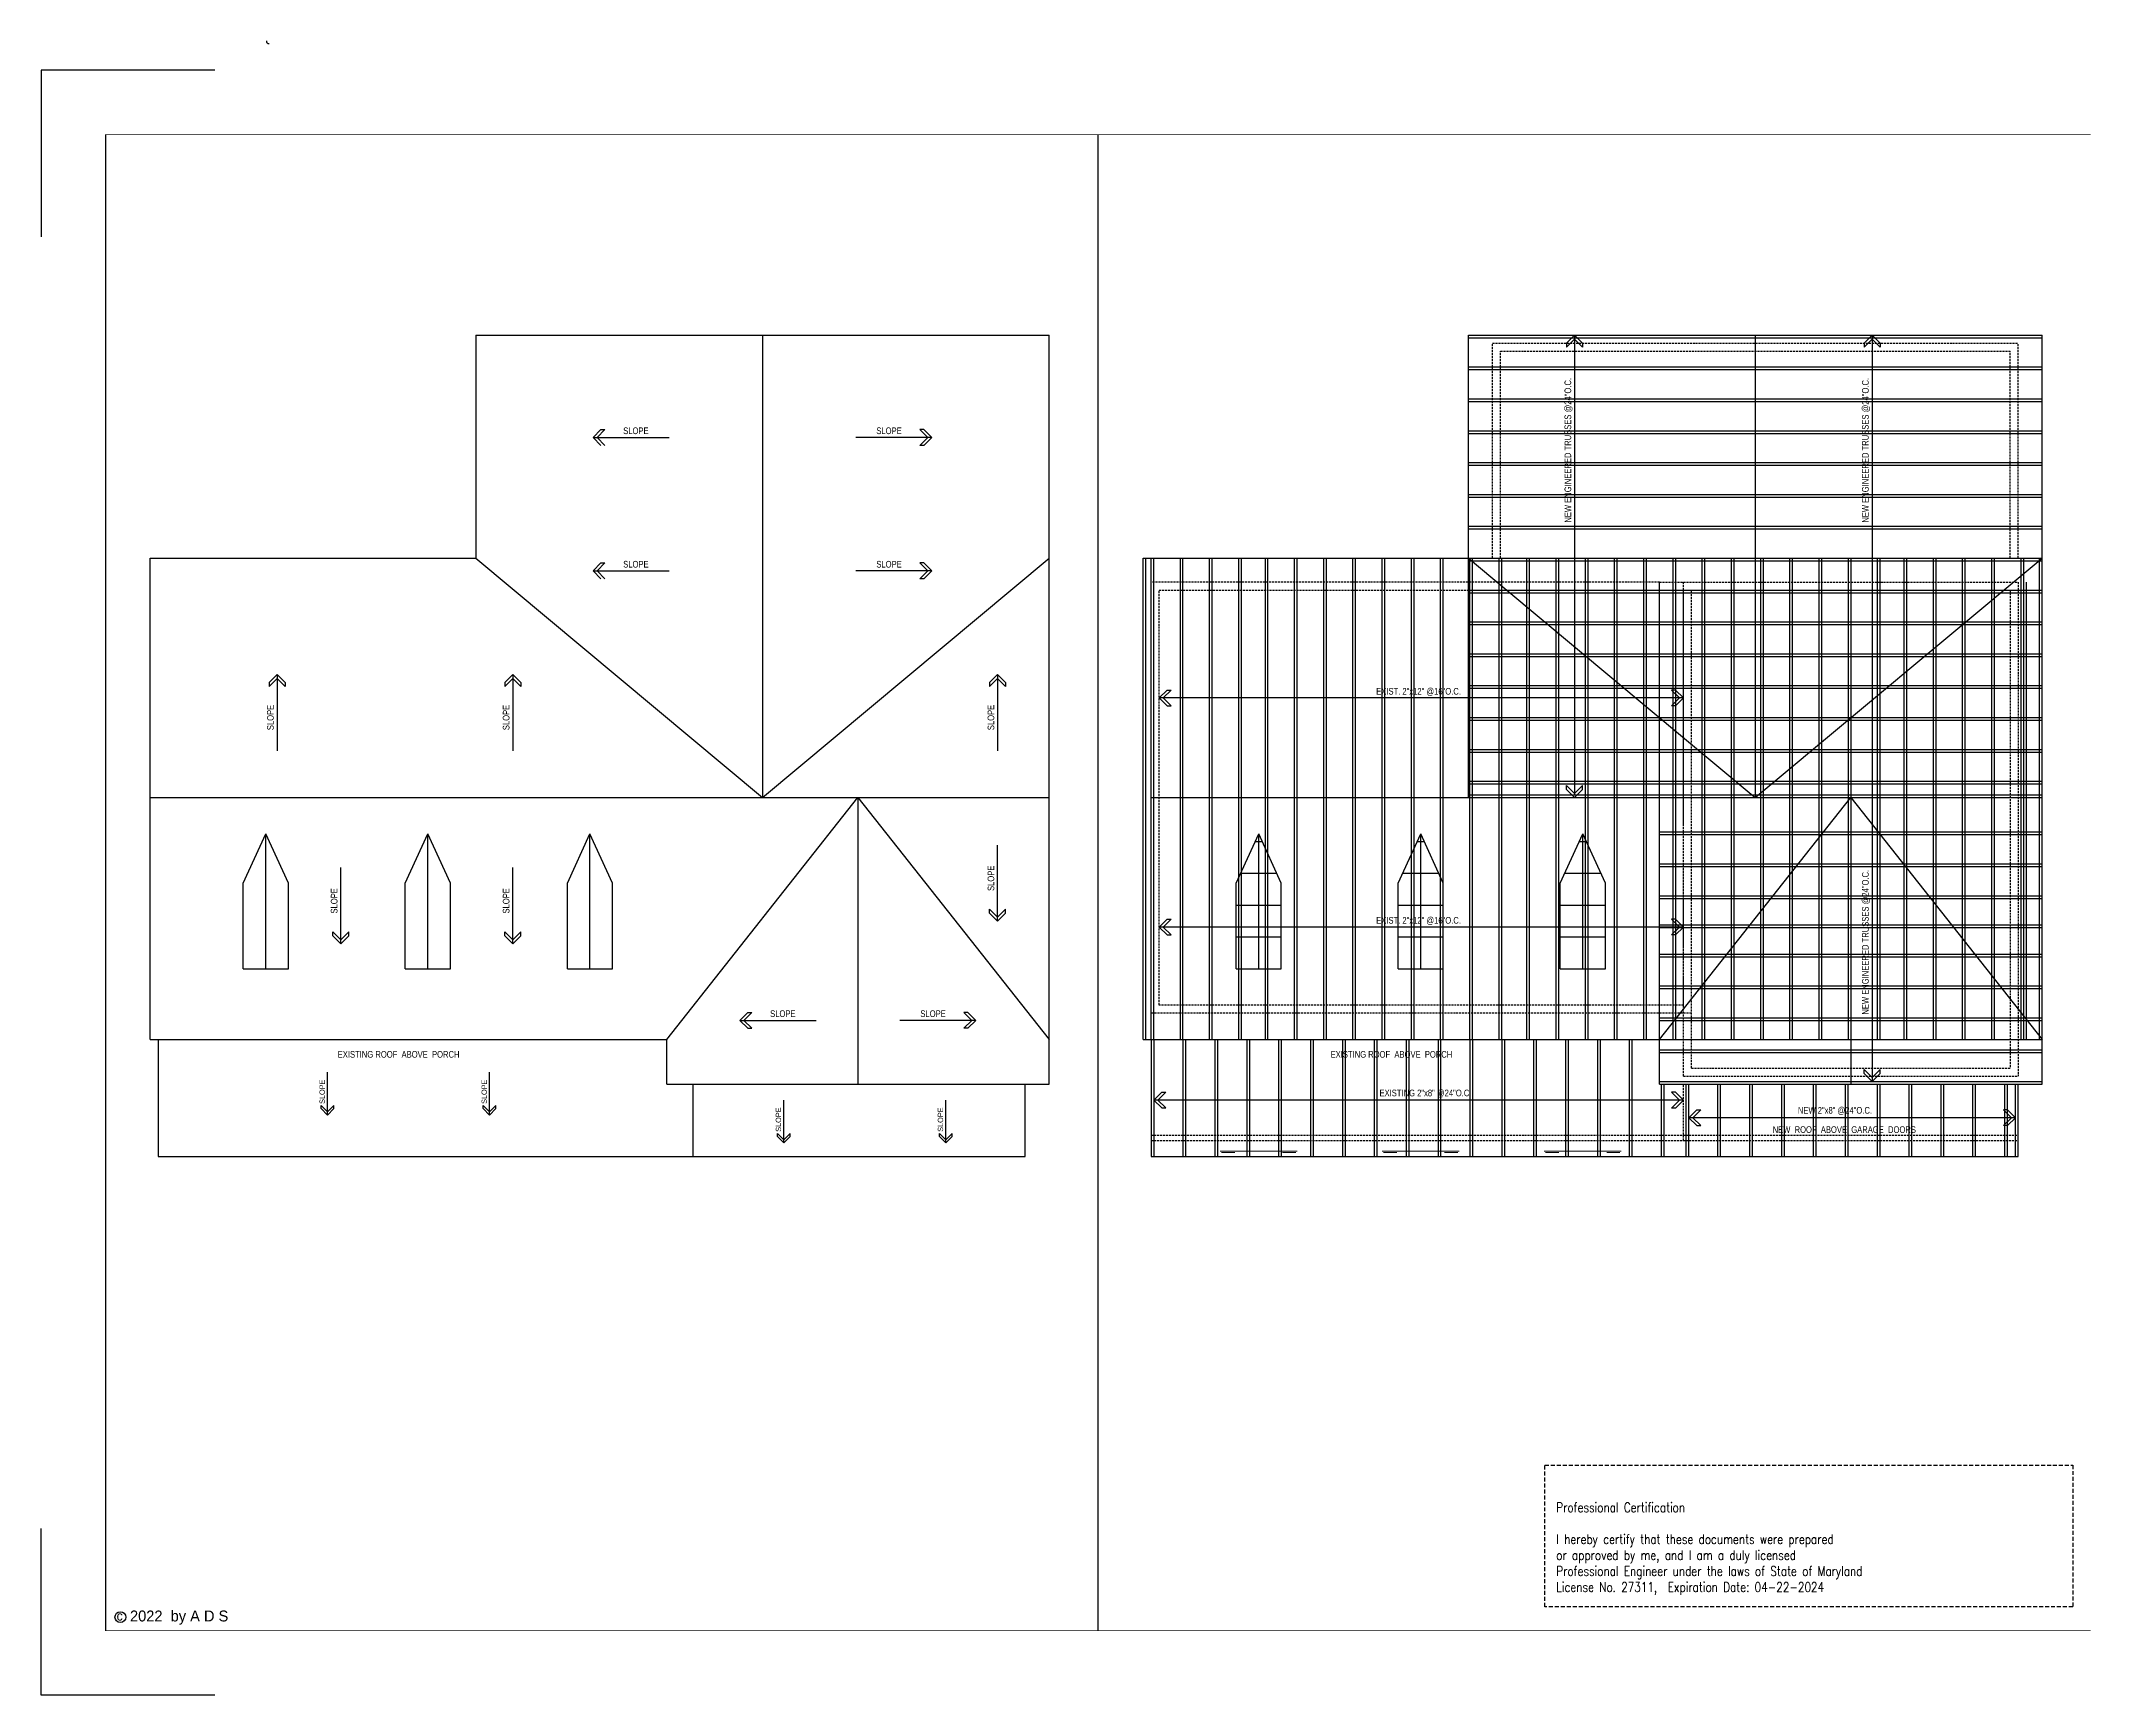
# Model space of a CAD drawing. Header units: inches. Extents: x -1842 to 12195, y -2228 to 2193.
# Drawn here: x 5657 to 7200, y -1028 to 218 of the extents above; entities that cross this region are included whole.
import ezdxf

# ---------------------------------------------------------------- set-up
doc = ezdxf.new("R2010")
doc.units = ezdxf.units.IN
doc.header["$LTSCALE"] = 6
doc.header["$MEASUREMENT"] = 0
doc.linetypes.add('DASHED', pattern=[0.75, 0.5, -0.25])
doc.linetypes.add('HIDDEN', pattern=[0.375, 0.25, -0.125])
doc.layers.add('A-GLAZ', color=151, linetype='Continuous', lineweight=13)
for name, color, linetype in [('ARWALL', 7, 'HIDDEN'), ('Title Block', 7, 'Continuous'), ('TXT', 4, 'Continuous')]:
    doc.layers.add(name, color=color, linetype=linetype)
doc.styles.add('HS-DESIGN-PLAN', font='GOTHIC.TTF', dxfattribs={"height": 0.09375})
doc.styles.add('HS-DESIGN-TTLB', font='GOTHIC.TTF')
doc.styles.get("Standard").update_dxf_attribs({"font": 'ARIALN.TTF'})
doc.styles.add('TAGS', font='romans', dxfattribs={"width": 0.8})

msp = doc.modelspace()

# ---------------------------------------------------------------- texts
at = {"char_height": 5, "width": 110.476910075, "attachment_point": 1}
for s, insert in [('\\A1;EXISTING ROOF  ABOVE  PORCH', (5880.2925158, -543.0105158)), ('\\A1;EXISTING ROOF  ABOVE  PORCH', (6627.8221331, -543.0105158)), ('\\A1;NEW  ROOF  ABOVE  GARAGE  DOORS', (6960.6547218, -599.6868083))]:
    msp.add_mtext(s, dxfattribs=dict(at, insert=insert))
at = {"layer": 'Title Block', "attachment_point": 1}
for s, width, gutter_width, insert, char_height, style in [('Professional Certification\\P\\PI hereby certify that these documents were prepared\\Por approved by me, and I am a duly licensed\\PProfessional Engineer under the laws of State of Maryland\\PLicense No. 27311,  Expiration Date: 04-22-2024', 727.308226295, 30, (6797.740747, -883.0747268, -143.9991213), 7.2, 'TAGS'), ('c', 0.213936353, 0.46875, (5713.7703487, -964.8780407), 7.05375, 'HS-DESIGN-PLAN')]:
    msp.add_mtext_dynamic_manual_height_columns(s, width=width, gutter_width=gutter_width, heights=[0], dxfattribs=dict(at, insert=insert, char_height=char_height, style=style))
at = {"layer": 'Title Block', "insert": (5723.8829923, -964.3762516), "char_height": 8.229375, "width": 286.020616253, "attachment_point": 1, "style": 'HS-DESIGN-TTLB'}
msp.add_mtext('2022  by A D S', dxfattribs=at)
at = {"layer": 'TXT', "rotation": 90}
for s, insert, char_height, width, attachment_point in [('\\A1;NEW ENGINEERED TRUSSES @24"O.C.', (6803.9658795, -145.0991582), 5, 110.476910075, 1), ('\\A1;NEW ENGINEERED TRUSSES @24"O.C.', (7027.9658795, -145.0991582), 5, 110.476910075, 1), ('\\A1;SLOPE', (5827.0763953, -301.3619894), 5, 110.476910075, 1), ('\\A1;SLOPE', (6004.5763953, -301.3619894), 5, 110.476910075, 1), ('\\A1;SLOPE', (6369.5763953, -301.3619894), 5, 110.476910075, 1), ('\\A1;SLOPE', (6369.5763953, -403.3590422), 5, 110.476910075, 3), ('\\A1;NEW ENGINEERED TRUSSES @24"O.C.', (7027.9658795, -515.5991582), 5, 110.476910075, 1), ('\\A1;SLOPE', (5875.0763953, -420.3590422), 5, 110.476910075, 3), ('\\A1;SLOPE', (6004.5763953, -420.3590422), 5, 110.476910075, 3), ('\\A1;SLOPE', (5866.5832194, -564.5462043), 4, 88.38152806, 3), ('\\A1;SLOPE', (5988.5832194, -564.5462043), 4, 88.38152806, 3), ('\\A1;SLOPE', (6210.0832194, -585.5462043), 4, 88.38152806, 3), ('\\A1;SLOPE', (6332.0832194, -585.5462043), 4, 88.38152806, 3)]:
    msp.add_mtext(s, dxfattribs=dict(at, insert=insert, char_height=char_height, width=width, attachment_point=attachment_point))
at = {"layer": 'TXT', "char_height": 5, "width": 110.476910075}
for s, insert, attachment_point in [('\\A1;SLOPE', (6114.332372, -73.3869111), 3), ('\\A1;SLOPE', (6285.8083932, -73.3869111), 1), ('\\A1;SLOPE', (6114.332372, -173.8869111), 3), ('\\A1;SLOPE', (6285.8083932, -173.8869111), 1), ('\\A1;EXIST. 2"x12" @16"O.C.', (6662.167628, -269.5763953), 1), ('\\A1;EXIST. 2"x12" @16"O.C.', (6662.167628, -442.0763953), 1), ('\\A1;SLOPE', (6224.9619894, -512.3763953), 3), ('\\A1;SLOPE', (6318.9787759, -512.3763953), 1), ('\\A1;EXISTING 2"x8" @24"O.C.', (6664.667628, -572.0763953), 1), ('\\A1;NEW 2"x8" @24"O.C.', (6979.667628, -585.1763953), 1)]:
    msp.add_mtext(s, dxfattribs=dict(at, insert=insert, attachment_point=attachment_point))

# ---------------------------------------------------------------- linework, layer by layer
for p, q in [((5984.1703826, -3.8105158), (5984.1703826, -171.8105158)), ((6200.0703826, -3.8105158), (6200.0703826, -352.1105158)), ((6947.6, -3.8105158), (6947.6, -352.1105158)), ((6947.6, -3.8105158), (6947.6, -352.1105158)), ((5984.1703826, -171.8105158), (6200.0703826, -352.1105158)), ((6200.0703826, -352.1105158), (6415.9703826, -171.8105158)), ((6731.7, -171.8105158), (6947.6, -352.1105158)), ((6947.6, -352.1105158), (7163.5, -171.8105158)), ((7019.5, -195.8105158), (7019.5, -568.0105158)), ((5739.1703826, -352.1105158), (6127.9703826, -352.1105158)), ((6127.9703826, -352.1105158), (6415.9703826, -352.1105158)), ((6127.9703826, -534.4105158), (6271.9703826, -352.1105158)), ((6271.9703826, -352.1105158), (6271.9703826, -568.0105158)), ((6271.9703826, -352.1105158), (6415.9703826, -534.4105158)), ((6492.7, -352.1105158), (6875.5, -352.1105158)), ((6875.5, -352.1105158), (7163.5, -352.1105158)), ((6875.5, -534.4105158), (7019.5, -352.1105158)), ((7019.5, -352.1105158), (7019.5, -568.0105158)), ((7019.5, -352.1105158), (7163.5, -534.4105158)), ((5809.1703826, -416.5), (5826.1703826, -379.5)), ((5843.1703826, -416.5), (5826.1703826, -379.5)), ((5826.1703826, -481.1257189), (5826.1703826, -379.5)), ((5931.1703826, -416.5), (5948.1703826, -379.5)), ((5965.1703826, -416.5), (5948.1703826, -379.5)), ((5948.1703826, -481.1257189), (5948.1703826, -379.5)), ((6053.1703826, -416.5), (6070.1703826, -379.5)), ((6087.1703826, -416.5), (6070.1703826, -379.5)), ((6070.1703826, -481.1257189), (6070.1703826, -379.5)), ((6556.7, -416.5), (6573.7, -379.5)), ((6571.1152102, -385.1257189), (6576.2847898, -385.1257189)), ((6590.7, -416.5), (6573.7, -379.5)), ((6573.7, -481.1257189), (6573.7, -379.5)), ((6678.7, -416.5), (6695.7, -379.5)), ((6693.1152102, -385.1257189), (6698.2847898, -385.1257189)), ((6712.7, -416.5), (6695.7, -379.5)), ((6695.7, -481.1257189), (6695.7, -379.5)), ((6800.7, -416.5), (6817.7, -379.5)), ((6815.1152102, -385.1257189), (6820.2847898, -385.1257189)), ((6834.7, -416.5), (6817.7, -379.5)), ((6817.7, -481.1257189), (6817.7, -379.5)), ((5809.1703826, -481.1257189), (5809.1703826, -416.5)), ((5843.1703826, -481.1257189), (5843.1703826, -416.5)), ((5931.1703826, -481.1257189), (5931.1703826, -416.5)), ((5965.1703826, -481.1257189), (5965.1703826, -416.5)), ((6053.1703826, -481.1257189), (6053.1703826, -416.5)), ((6087.1703826, -481.1257189), (6087.1703826, -416.5)), ((6556.7, -481.1257189), (6556.7, -416.5)), ((6560.0881832, -409.1257189), (6587.3118168, -409.1257189)), ((6590.7, -481.1257189), (6590.7, -416.5)), ((6678.7, -481.1257189), (6678.7, -416.5)), ((6682.0881832, -409.1257189), (6709.3118168, -409.1257189)), ((6712.7, -481.1257189), (6712.7, -416.5)), ((6800.7, -481.1257189), (6800.7, -416.5)), ((6804.0881832, -409.1257189), (6831.3118168, -409.1257189)), ((6834.7, -481.1257189), (6834.7, -416.5)), ((6556.7, -433.1257189), (6590.7, -433.1257189)), ((6556.7, -433.1257189), (6590.7, -433.1257189)), ((6678.7, -433.1257189), (6712.7, -433.1257189)), ((6678.7, -433.1257189), (6712.7, -433.1257189)), ((6800.7, -433.1257189), (6834.7, -433.1257189)), ((6800.7, -433.1257189), (6834.7, -433.1257189)), ((6556.7, -457.1257189), (6590.7, -457.1257189)), ((6678.7, -457.1257189), (6712.7, -457.1257189)), ((6800.7, -457.1257189), (6834.7, -457.1257189)), ((5809.1703826, -481.1257189), (5843.1703826, -481.1257189)), ((5931.1703826, -481.1257189), (5965.1703826, -481.1257189)), ((6053.1703826, -481.1257189), (6087.1703826, -481.1257189)), ((6556.7, -481.1257189), (6590.7, -481.1257189)), ((6678.7, -481.1257189), (6712.7, -481.1257189)), ((6800.7, -481.1257189), (6834.7, -481.1257189)), ((6875.5, -534.4105158), (7163.5, -534.4105158))]:
    msp.add_line(p, q)
msp.add_lwpolyline([(5705.046575, 147.0156656, 0.5, 0.5, 0), (7200.1058097, 147.0156656, 0, 0, 0), (7200.1058097, -979.4335558, 0.5, 0.5, 0), (5705.046575, -979.4335558, 0.5, 0.5, 0)], format="xyseb")
at = {"const_width": 0.5}
msp.add_lwpolyline([(5705.446575, -979.4335558), (5705.446575, 147.0156656)], dxfattribs=at)
msp.add_lwpolyline([(5705.446575, -979.4335558), (5705.446575, 147.0156656)], dxfattribs=at)
msp.add_arc((5828.6066478, 217.6796988), 2, 180, 270)
msp.add_arc((5828.6066478, 217.6796988), 2, 180, 270)
at = {"layer": 'A-GLAZ', "lineweight": 9}
for p, q in [((6556.7, -618.4105158), (6544.7, -618.4105158)), ((6544.7, -618.4105158), (6602.7, -618.4105158)), ((6555.7, -619.4105158), (6545.7, -619.4105158)), ((6590.7, -618.4105158), (6556.7, -618.4105158)), ((6556.7, -618.4105158), (6590.7, -618.4105158)), ((6556.7, -618.4105158), (6590.7, -618.4105158)), ((6590.7, -618.4105158), (6602.7, -618.4105158)), ((6591.7, -619.4105158), (6601.7, -619.4105158)), ((6678.7, -618.4105158), (6666.7, -618.4105158)), ((6666.7, -618.4105158), (6724.7, -618.4105158)), ((6677.7, -619.4105158), (6667.7, -619.4105158)), ((6712.7, -618.4105158), (6678.7, -618.4105158)), ((6678.7, -618.4105158), (6712.7, -618.4105158)), ((6678.7, -618.4105158), (6712.7, -618.4105158)), ((6712.7, -618.4105158), (6724.7, -618.4105158)), ((6713.7, -619.4105158), (6723.7, -619.4105158)), ((6800.7, -618.4105158), (6788.7, -618.4105158)), ((6788.7, -618.4105158), (6846.7, -618.4105158)), ((6799.7, -619.4105158), (6789.7, -619.4105158)), ((6834.7, -618.4105158), (6800.7, -618.4105158)), ((6800.7, -618.4105158), (6834.7, -618.4105158)), ((6800.7, -618.4105158), (6834.7, -618.4105158)), ((6834.7, -618.4105158), (6846.7, -618.4105158)), ((6835.7, -619.4105158), (6845.7, -619.4105158))]:
    msp.add_line(p, q, dxfattribs=at)
at = {"layer": 'ARWALL', "color": 7}
for p, q in [((6749.7, -9.8105158), (7145.5, -9.8105158)), ((6749.7, -171.8105158), (6749.7, -9.8105158)), ((7145.5, -171.8105158), (7145.5, -9.8105158)), ((7145.5, -171.8105158), (7145.5, -9.8105158)), ((7145.5, -171.8105158), (7145.5, -9.8105158)), ((7145.5, -171.8105158), (7145.5, -9.8105158)), ((6755.7, -15.8105158), (7139.5, -15.8105158)), ((6755.7, -171.8105158), (6755.7, -15.8105158)), ((7139.5, -171.8105158), (7139.5, -15.8105158)), ((7139.5, -171.8105158), (7139.5, -15.8105158)), ((6492.7, -534.4105158), (6492.7, -189.8105158)), ((6875.5, -189.8105158), (6492.7, -189.8105158)), ((6498.7, -195.8105158), (6899.5, -195.8105158)), ((6498.7, -508.4105158), (6498.7, -195.8105158)), ((6875.5, -189.8105158), (6893.5, -189.8105158)), ((6893.5, -508.4105158), (6893.5, -189.8105158)), ((6893.5, -189.8105158), (7145.5, -189.8105158)), ((6899.5, -195.8105158), (7139.5, -195.8105158)), ((6899.5, -556.0105158), (6899.5, -195.8105158)), ((6899.5, -195.8105158), (7139.5, -195.8105158)), ((7139.5, -195.8105158), (7139.5, -556.0105158)), ((7145.5, -189.8105158), (7145.5, -562.0105158)), ((6893.5, -562.0105158), (6893.5, -402.8105158)), ((6893.5, -508.4105158), (6893.5, -448.4105158)), ((6893.5, -508.4105158), (6498.7, -508.4105158)), ((6899.5, -514.4105158), (6492.7, -514.4105158)), ((6893.5, -562.0105158), (7145.5, -562.0105158)), ((6893.5, -610.4105158), (6893.5, -568.0105158)), ((6899.5, -556.0105158), (7139.5, -556.0105158)), ((6492.7, -606.4105158), (7145.5, -606.4105158)), ((6492.7, -610.4105158), (6893.5, -610.4105158)), ((6492.7, -610.4105158), (7145.5, -610.4105158))]:
    msp.add_line(p, q, dxfattribs=at)
at = {"layer": 'Title Block'}
for p, q in [((5787.6732, 195.5926256), (5656.869615, 195.5926256)), ((5787.6732, 195.5926256), (5656.869615, 195.5926256)), ((5787.6732, 195.5926256), (5656.869615, 195.5926256)), ((5787.6732, 195.5926256), (5656.869615, 195.5926256)), ((5787.6732, 195.5926256), (5656.869615, 195.5926256)), ((5787.6732, 195.5926256), (5656.869615, 195.5926256)), ((5656.869615, 195.5926256), (5656.869615, 70.1021456)), ((5656.869615, 195.5926256), (5656.869615, 70.1021456)), ((5656.869615, 195.5926256), (5656.869615, 70.1021456)), ((5656.869615, 195.5926256), (5656.869615, 70.1021456)), ((5787.6732, 195.5926256), (5656.869615, 195.5926256)), ((5787.6732, 195.5926256), (5656.869615, 195.5926256)), ((5787.6732, 195.5926256), (5656.869615, 195.5926256)), ((5787.6732, 195.5926256), (5656.869615, 195.5926256)), ((5787.6732, 195.5926256), (5656.869615, 195.5926256)), ((5787.6732, 195.5926256), (5656.869615, 195.5926256)), ((5656.869615, 195.5926256), (5656.869615, 70.1021456)), ((5656.869615, 195.5926256), (5656.869615, 70.1021456)), ((5656.869615, 195.5926256), (5656.869615, 70.1021456)), ((5656.869615, 195.5926256), (5656.869615, 70.1021456)), ((5705.446575, 147.0156656), (5705.446575, -979.4335558)), ((6452.5761923, 147.0156656), (6452.5761923, -979.4335558)), ((5984.1703826, -3.8105158), (6415.9703826, -3.8105158)), ((6415.9703826, -568.0105158), (6415.9703826, -3.8105158)), ((6731.7, -352.1105158), (6731.7, -3.8105158)), ((6731.7, -3.8105158), (7163.5, -3.8105158)), ((6731.7, -5.8105158), (7163.5, -5.8105158)), ((7163.5, -568.0105158), (7163.5, -3.8105158)), ((6731.7, -27.8105158), (7163.5, -27.8105158)), ((6731.7, -29.8105158), (7163.5, -29.8105158)), ((6731.7, -51.8105158), (7163.5, -51.8105158)), ((6731.7, -53.8105158), (7163.5, -53.8105158)), ((6731.7, -75.8105158), (7163.5, -75.8105158)), ((6731.7, -77.8105158), (7163.5, -77.8105158)), ((6731.7, -99.8105158), (7163.5, -99.8105158)), ((6731.7, -101.8105158), (7163.5, -101.8105158)), ((6731.7, -123.8105158), (7163.5, -123.8105158)), ((6731.7, -125.8105158), (7163.5, -125.8105158)), ((6731.7, -147.8105158), (7163.5, -147.8105158)), ((6731.7, -149.8105158), (7163.5, -149.8105158)), ((5739.1703826, -171.8105158), (5984.1703826, -171.8105158)), ((5739.1703826, -534.4105158), (5739.1703826, -171.8105158)), ((6486.7, -534.4105158), (6486.7, -171.8105158)), ((6486.7, -171.8105158), (6905.5, -171.8105158)), ((6488.7, -534.4105158), (6488.7, -171.8105158)), ((6492.7, -534.4105158), (6492.7, -171.8105158)), ((6494.7, -534.4105158), (6494.7, -171.8105158)), ((6514.7, -534.4105158), (6514.7, -171.8105158)), ((6516.7, -534.4105158), (6516.7, -171.8105158)), ((6536.7, -534.4105158), (6536.7, -171.8105158)), ((6538.7, -534.4105158), (6538.7, -171.8105158)), ((6558.7, -534.4105158), (6558.7, -171.8105158)), ((6560.7, -534.4105158), (6560.7, -171.8105158)), ((6578.7, -534.4105158), (6578.7, -171.8105158)), ((6580.7, -534.4105158), (6580.7, -171.8105158)), ((6600.7, -534.4105158), (6600.7, -171.8105158)), ((6602.7, -534.4105158), (6602.7, -171.8105158)), ((6622.7, -534.4105158), (6622.7, -171.8105158)), ((6624.7, -534.4105158), (6624.7, -171.8105158)), ((6644.7, -534.4105158), (6644.7, -171.8105158)), ((6646.7, -534.4105158), (6646.7, -171.8105158)), ((6666.7, -534.4105158), (6666.7, -171.8105158)), ((6668.7, -534.4105158), (6668.7, -171.8105158)), ((6688.7, -534.4105158), (6688.7, -171.8105158)), ((6690.7, -534.4105158), (6690.7, -171.8105158)), ((6710.7, -534.4105158), (6710.7, -171.8105158)), ((6712.7, -534.4105158), (6712.7, -171.8105158)), ((6731.7, -171.8105158), (7163.5, -171.8105158)), ((6731.7, -173.8105158), (7163.5, -173.8105158)), ((6732.7, -534.4105158), (6732.7, -171.8105158)), ((6734.7, -534.4105158), (6734.7, -171.8105158)), ((6754.7, -534.4105158), (6754.7, -171.8105158)), ((6756.7, -534.4105158), (6756.7, -171.8105158)), ((6775.7, -534.4105158), (6775.7, -171.8105158)), ((6777.7, -534.4105158), (6777.7, -171.8105158)), ((6797.7, -534.4105158), (6797.7, -171.8105158)), ((6799.7, -534.4105158), (6799.7, -171.8105158)), ((6819.7, -534.4105158), (6819.7, -171.8105158)), ((6821.7, -534.4105158), (6821.7, -171.8105158)), ((6841.7, -534.4105158), (6841.7, -171.8105158)), ((6843.7, -534.4105158), (6843.7, -171.8105158)), ((6863.7, -534.4105158), (6863.7, -171.8105158)), ((6865.7, -534.4105158), (6865.7, -171.8105158)), ((6885.7, -534.4105158), (6885.7, -171.8105158)), ((6887.7, -534.4105158), (6887.7, -171.8105158)), ((6907.7, -534.4105158), (6907.7, -171.8105158)), ((6909.7, -534.4105158), (6909.7, -171.8105158)), ((6929.7, -534.4105158), (6929.7, -171.8105158)), ((6931.7, -534.4105158), (6931.7, -171.8105158)), ((6951.7, -534.4105158), (6951.7, -171.8105158)), ((6953.7, -534.4105158), (6953.7, -171.8105158)), ((6973.7, -534.4105158), (6973.7, -171.8105158)), ((6975.7, -534.4105158), (6975.7, -171.8105158)), ((6995.7, -534.4105158), (6995.7, -171.8105158)), ((6997.7, -534.4105158), (6997.7, -171.8105158)), ((7017.7, -534.4105158), (7017.7, -171.8105158)), ((7019.7, -534.4105158), (7019.7, -171.8105158)), ((7039.7, -534.4105158), (7039.7, -171.8105158)), ((7041.7, -534.4105158), (7041.7, -171.8105158)), ((7059.7, -534.4105158), (7059.7, -171.8105158)), ((7061.7, -534.4105158), (7061.7, -171.8105158)), ((7081.7, -534.4105158), (7081.7, -171.8105158)), ((7083.7, -534.4105158), (7083.7, -171.8105158)), ((7103.7, -534.4105158), (7103.7, -171.8105158)), ((7105.7, -534.4105158), (7105.7, -171.8105158)), ((7125.7, -534.4105158), (7125.7, -171.8105158)), ((7127.7, -534.4105158), (7127.7, -171.8105158)), ((7147.7, -534.4105158), (7147.7, -171.8105158)), ((7149.7, -534.4105158), (7149.7, -171.8105158)), ((7161.5, -534.4105158), (7161.5, -171.8105158)), ((6731.7, -195.8105158), (7163.5, -195.8105158)), ((6731.7, -197.8105158), (7163.5, -197.8105158)), ((6875.5, -568.0105158), (6875.5, -189.8105158)), ((6893.5, -372.8105158), (6893.5, -195.8105158)), ((7151.5, -189.8105158), (7151.5, -534.4105158)), ((6731.7, -219.8105158), (7163.5, -219.8105158)), ((6731.7, -221.8105158), (7163.5, -221.8105158)), ((6731.7, -243.8105158), (7163.5, -243.8105158)), ((6731.7, -245.8105158), (7163.5, -245.8105158)), ((6731.7, -267.8105158), (7163.5, -267.8105158)), ((6731.7, -269.8105158), (7163.5, -269.8105158)), ((6731.7, -291.8105158), (7163.5, -291.8105158)), ((6731.7, -293.8105158), (7163.5, -293.8105158)), ((6731.7, -315.8105158), (7163.5, -315.8105158)), ((6731.7, -317.8105158), (7163.5, -317.8105158)), ((6731.7, -339.8105158), (7163.5, -339.8105158)), ((6731.7, -341.8105158), (7163.5, -341.8105158)), ((6731.7, -350.1105158), (7163.5, -350.1105158)), ((6875.5, -378.0105158), (7163.5, -378.0105158)), ((6875.5, -380.0105158), (7163.5, -380.0105158)), ((6875.5, -402.0105158), (7163.5, -402.0105158)), ((6875.5, -404.0105158), (7163.5, -404.0105158)), ((6875.5, -426.0105158), (7163.5, -426.0105158)), ((6875.5, -428.0105158), (7163.5, -428.0105158)), ((6875.5, -448.0105158), (7163.5, -448.0105158)), ((6875.5, -450.0105158), (7163.5, -450.0105158)), ((6875.5, -470.0105158), (7163.5, -470.0105158)), ((6875.5, -472.0105158), (7163.5, -472.0105158)), ((6875.5, -494.0105158), (7163.5, -494.0105158)), ((6875.5, -496.0105158), (7163.5, -496.0105158)), ((6875.5, -518.0105158), (7163.5, -518.0105158)), ((6875.5, -520.0105158), (7163.5, -520.0105158)), ((5739.1703826, -534.4105158), (6127.9703826, -534.4105158)), ((5745.1703826, -534.4105158), (5745.1703826, -622.4105158)), ((6127.9703826, -568.0105158), (6127.9703826, -534.4105158)), ((6486.7, -534.4105158), (6875.5, -534.4105158)), ((6492.7, -534.4105158), (6492.7, -622.4105158)), ((6494.7, -534.4105158), (6494.7, -622.4105158)), ((6516.7, -534.4105158), (6516.7, -622.4105158)), ((6518.7, -534.4105158), (6518.7, -622.4105158)), ((6540.7, -534.4105158), (6540.7, -622.4105158)), ((6542.7, -534.4105158), (6542.7, -622.4105158)), ((6564.7, -534.4105158), (6564.7, -622.4105158)), ((6566.7, -534.4105158), (6566.7, -622.4105158)), ((6588.7, -534.4105158), (6588.7, -622.4105158)), ((6590.7, -534.4105158), (6590.7, -622.4105158)), ((6612.7, -534.4105158), (6612.7, -622.4105158)), ((6614.7, -534.4105158), (6614.7, -622.4105158)), ((6636.7, -534.4105158), (6636.7, -622.4105158)), ((6638.7, -534.4105158), (6638.7, -622.4105158)), ((6660.7, -534.4105158), (6660.7, -622.4105158)), ((6662.7, -534.4105158), (6662.7, -622.4105158)), ((6684.7, -534.4105158), (6684.7, -622.4105158)), ((6686.7, -534.4105158), (6686.7, -622.4105158)), ((6708.7, -534.4105158), (6708.7, -622.4105158)), ((6710.7, -534.4105158), (6710.7, -622.4105158)), ((6732.7, -534.4105158), (6732.7, -622.4105158)), ((6734.7, -534.4105158), (6734.7, -622.4105158)), ((6756.7, -534.4105158), (6756.7, -622.4105158)), ((6758.7, -534.4105158), (6758.7, -622.4105158)), ((6780.7, -534.4105158), (6780.7, -622.4105158)), ((6782.7, -534.4105158), (6782.7, -622.4105158)), ((6804.7, -534.4105158), (6804.7, -622.4105158)), ((6806.7, -534.4105158), (6806.7, -622.4105158)), ((6828.7, -534.4105158), (6828.7, -622.4105158)), ((6830.7, -534.4105158), (6830.7, -622.4105158)), ((6852.7, -534.4105158), (6852.7, -622.4105158)), ((6854.7, -534.4105158), (6854.7, -622.4105158)), ((6875.5, -542.0105158), (7163.5, -542.0105158)), ((6875.5, -544.0105158), (7163.5, -544.0105158)), ((6127.9703826, -568.0105158), (6415.9703826, -568.0105158)), ((6147.9703826, -622.4105158), (6147.9703826, -568.0105158)), ((6397.9703826, -622.4105158), (6397.9703826, -568.0105158)), ((6397.9703826, -622.4105158), (6397.9703826, -568.0105158)), ((6875.5, -566.0105158), (7163.5, -566.0105158)), ((6875.5, -568.0105158), (7163.5, -568.0105158)), ((6876.7, -568.0105158), (6876.7, -622.4105158)), ((6878.7, -568.0105158), (6878.7, -622.4105158)), ((6895.5, -622.4105158), (6895.5, -568.0105158)), ((6897.5, -622.4105158), (6897.5, -568.0105158)), ((6919.5, -622.4105158), (6919.5, -568.0105158)), ((6921.5, -622.4105158), (6921.5, -568.0105158)), ((6943.5, -622.4105158), (6943.5, -568.0105158)), ((6945.5, -622.4105158), (6945.5, -568.0105158)), ((6967.5, -622.4105158), (6967.5, -568.0105158)), ((6969.5, -622.4105158), (6969.5, -568.0105158)), ((6991.5, -622.4105158), (6991.5, -568.0105158)), ((6993.5, -622.4105158), (6993.5, -568.0105158)), ((7015.5, -622.4105158), (7015.5, -568.0105158)), ((7017.5, -622.4105158), (7017.5, -568.0105158)), ((7039.5, -622.4105158), (7039.5, -568.0105158)), ((7041.5, -622.4105158), (7041.5, -568.0105158)), ((7063.5, -622.4105158), (7063.5, -568.0105158)), ((7065.5, -622.4105158), (7065.5, -568.0105158)), ((7087.5, -622.4105158), (7087.5, -568.0105158)), ((7089.5, -622.4105158), (7089.5, -568.0105158)), ((7111.5, -622.4105158), (7111.5, -568.0105158)), ((7113.5, -622.4105158), (7113.5, -568.0105158)), ((7135.5, -622.4105158), (7135.5, -568.0105158)), ((7137.5, -622.4105158), (7137.5, -568.0105158)), ((7143.5, -622.4105158), (7143.5, -568.0105158)), ((7145.5, -622.4105158), (7145.5, -568.0105158)), ((7145.5, -622.4105158), (7145.5, -568.0105158)), ((5745.1703826, -622.4105158), (6397.9703826, -622.4105158)), ((6492.7, -622.4105158), (7145.5, -622.4105158)), ((5656.869615, -1028.0105158), (5656.869615, -902.5200358)), ((5656.869615, -1028.0105158), (5656.869615, -902.5200358)), ((5656.869615, -1028.0105158), (5656.869615, -902.5200358)), ((5656.869615, -1028.0105158), (5656.869615, -902.5200358)), ((5656.869615, -1028.0105158), (5656.869615, -902.5200358)), ((5656.869615, -1028.0105158), (5656.869615, -902.5200358)), ((5656.869615, -1028.0105158), (5656.869615, -902.5200358)), ((5656.869615, -1028.0105158), (5656.869615, -902.5200358)), ((5787.6732, -1028.0105158), (5656.869615, -1028.0105158)), ((5787.6732, -1028.0105158), (5656.869615, -1028.0105158)), ((5787.6732, -1028.0105158), (5656.869615, -1028.0105158)), ((5787.6732, -1028.0105158), (5656.869615, -1028.0105158)), ((5787.6732, -1028.0105158), (5656.869615, -1028.0105158)), ((5787.6732, -1028.0105158), (5656.869615, -1028.0105158)), ((5787.6732, -1028.0105158), (5656.869615, -1028.0105158)), ((5787.6732, -1028.0105158), (5656.869615, -1028.0105158)), ((5787.6732, -1028.0105158), (5656.869615, -1028.0105158)), ((5787.6732, -1028.0105158), (5656.869615, -1028.0105158)), ((5787.6732, -1028.0105158), (5656.869615, -1028.0105158)), ((5787.6732, -1028.0105158), (5656.869615, -1028.0105158))]:
    msp.add_line(p, q, dxfattribs=at)
at = {"layer": 'Title Block', "color": 253, "linetype": 'DASHED', "elevation": -143.9991213}
msp.add_lwpolyline([(6789.240747, -854.8134768), (7186.740747, -854.8134768), (7186.740747, -961.6747268), (6789.240747, -961.6747268)], close=True, dxfattribs=at)
at = {"layer": 'Title Block'}
msp.add_circle((5716.6202537, -969.3406028), 4.0733674, dxfattribs=at)
at = {"layer": 'TXT'}
for p, q in [((6805.5, -9.8105158), (6805.5, -12.8105158)), ((6805.5, -9.8105158), (6805.5, -12.8105158)), ((6811.5, -3.8105158), (6811.5, -350.1105158)), ((6817.5, -9.8105158), (6817.5, -12.8105158)), ((6817.5, -9.8105158), (6817.5, -12.8105158)), ((7029.5, -9.8105158), (7029.5, -12.8105158)), ((7029.5, -9.8105158), (7029.5, -12.8105158)), ((7035.5, -3.8105158), (7035.5, -566.0105158)), ((7041.5, -9.8105158), (7041.5, -12.8105158)), ((7041.5, -9.8105158), (7041.5, -12.8105158)), ((6078.5, -74.9210316), (6081.5, -74.9210316)), ((6078.5, -74.9210316), (6081.5, -74.9210316)), ((6321.6407653, -74.9210316), (6318.6407653, -74.9210316)), ((6321.6407653, -74.9210316), (6318.6407653, -74.9210316)), ((6072.5, -80.9210316), (6129.8, -80.9210316)), ((6327.6407653, -80.9210316), (6270.3407653, -80.9210316)), ((6321.6407653, -86.9210316), (6318.6407653, -86.9210316)), ((6321.6407653, -86.9210316), (6318.6407653, -86.9210316)), ((6072.5, -181.4210316), (6129.8, -181.4210316)), ((6078.5, -175.4210316), (6081.5, -175.4210316)), ((6078.5, -175.4210316), (6081.5, -175.4210316)), ((6327.6407653, -181.4210316), (6270.3407653, -181.4210316)), ((6321.6407653, -175.4210316), (6318.6407653, -175.4210316)), ((6321.6407653, -175.4210316), (6318.6407653, -175.4210316)), ((6321.6407653, -187.4210316), (6318.6407653, -187.4210316)), ((6321.6407653, -187.4210316), (6318.6407653, -187.4210316)), ((5834.6105158, -259.5296174), (5834.6105158, -316.8296174)), ((6012.1105158, -259.5296174), (6012.1105158, -316.8296174)), ((6377.1105158, -259.5296174), (6377.1105158, -316.8296174)), ((5828.6105158, -265.5296174), (5828.6105158, -268.5296174)), ((5828.6105158, -265.5296174), (5828.6105158, -268.5296174)), ((5840.6105158, -265.5296174), (5840.6105158, -268.5296174)), ((5840.6105158, -265.5296174), (5840.6105158, -268.5296174)), ((6006.1105158, -265.5296174), (6006.1105158, -268.5296174)), ((6006.1105158, -265.5296174), (6006.1105158, -268.5296174)), ((6018.1105158, -265.5296174), (6018.1105158, -268.5296174)), ((6018.1105158, -265.5296174), (6018.1105158, -268.5296174)), ((6371.1105158, -265.5296174), (6371.1105158, -268.5296174)), ((6371.1105158, -265.5296174), (6371.1105158, -268.5296174)), ((6383.1105158, -265.5296174), (6383.1105158, -268.5296174)), ((6383.1105158, -265.5296174), (6383.1105158, -268.5296174)), ((6893.5, -277.1105158), (6498.7, -277.1105158)), ((6504.7, -271.1105158), (6507.7, -271.1105158)), ((6887.5, -271.1105158), (6884.5, -271.1105158)), ((6887.5, -271.1105158), (6884.5, -271.1105158)), ((6504.7, -283.1105158), (6507.7, -283.1105158)), ((6887.5, -283.1105158), (6884.5, -283.1105158)), ((6887.5, -283.1105158), (6884.5, -283.1105158)), ((6805.5, -346.1105158), (6805.5, -343.1105158)), ((6805.5, -346.1105158), (6805.5, -343.1105158)), ((6817.5, -346.1105158), (6817.5, -343.1105158)), ((6817.5, -346.1105158), (6817.5, -343.1105158)), ((6377.1105158, -445.1914143), (6377.1105158, -387.8914143)), ((5882.6105158, -462.1914143), (5882.6105158, -404.8914143)), ((6012.1105158, -462.1914143), (6012.1105158, -404.8914143)), ((6371.1105158, -439.1914143), (6371.1105158, -436.1914143)), ((6371.1105158, -439.1914143), (6371.1105158, -436.1914143)), ((6383.1105158, -439.1914143), (6383.1105158, -436.1914143)), ((6383.1105158, -439.1914143), (6383.1105158, -436.1914143)), ((6504.7, -443.6105158), (6507.7, -443.6105158)), ((6887.5, -443.6105158), (6884.5, -443.6105158)), ((6887.5, -443.6105158), (6884.5, -443.6105158)), ((5876.6105158, -456.1914143), (5876.6105158, -453.1914143)), ((5876.6105158, -456.1914143), (5876.6105158, -453.1914143)), ((5888.6105158, -456.1914143), (5888.6105158, -453.1914143)), ((5888.6105158, -456.1914143), (5888.6105158, -453.1914143)), ((6006.1105158, -456.1914143), (6006.1105158, -453.1914143)), ((6006.1105158, -456.1914143), (6006.1105158, -453.1914143)), ((6018.1105158, -456.1914143), (6018.1105158, -453.1914143)), ((6018.1105158, -456.1914143), (6018.1105158, -453.1914143)), ((6893.5, -449.6105158), (6498.7, -449.6105158)), ((6504.7, -455.6105158), (6507.7, -455.6105158)), ((6887.5, -455.6105158), (6884.5, -455.6105158)), ((6887.5, -455.6105158), (6884.5, -455.6105158)), ((6183.1296174, -519.9105158), (6240.4296174, -519.9105158)), ((6189.1296174, -513.9105158), (6192.1296174, -513.9105158)), ((6189.1296174, -513.9105158), (6192.1296174, -513.9105158)), ((6360.8111479, -519.9105158), (6303.5111479, -519.9105158)), ((6354.8111479, -513.9105158), (6351.8111479, -513.9105158)), ((6354.8111479, -513.9105158), (6351.8111479, -513.9105158)), ((6189.1296174, -525.9105158), (6192.1296174, -525.9105158)), ((6189.1296174, -525.9105158), (6192.1296174, -525.9105158)), ((6354.8111479, -525.9105158), (6351.8111479, -525.9105158)), ((6354.8111479, -525.9105158), (6351.8111479, -525.9105158)), ((5872.6105158, -591.2121019), (5872.6105158, -558.9721019)), ((5994.6105158, -591.2121019), (5994.6105158, -558.9721019)), ((7029.5, -560.0105158), (7029.5, -557.0105158)), ((7029.5, -560.0105158), (7029.5, -557.0105158)), ((7041.5, -560.0105158), (7041.5, -557.0105158)), ((7041.5, -560.0105158), (7041.5, -557.0105158)), ((5867.8105158, -586.4121019), (5867.8105158, -584.0121019)), ((5867.8105158, -586.4121019), (5867.8105158, -584.0121019)), ((5877.4105158, -586.4121019), (5877.4105158, -584.0121019)), ((5877.4105158, -586.4121019), (5877.4105158, -584.0121019)), ((5989.8105158, -586.4121019), (5989.8105158, -584.0121019)), ((5989.8105158, -586.4121019), (5989.8105158, -584.0121019)), ((5999.4105158, -586.4121019), (5999.4105158, -584.0121019)), ((5999.4105158, -586.4121019), (5999.4105158, -584.0121019)), ((6216.1105158, -612.2121019), (6216.1105158, -579.9721019)), ((6338.1105158, -612.2121019), (6338.1105158, -579.9721019)), ((6893.5, -580.1105158), (6494.7, -579.9105158)), ((6500.7, -573.9105158), (6503.7, -573.9105158)), ((6500.7, -585.9105158), (6503.7, -585.9105158)), ((6887.5, -574.1105158), (6884.5, -574.1105158)), ((6887.5, -586.1105158), (6884.5, -586.1105158)), ((7143.5, -593.2105158), (6897.5, -593.2105158)), ((6903.5, -587.2105158), (6906.5, -587.2105158)), ((6903.5, -599.2105158), (6906.5, -599.2105158)), ((7137.5, -587.2105158), (7134.5, -587.2105158)), ((7137.5, -599.2105158), (7134.5, -599.2105158)), ((6211.3105158, -607.4121019), (6211.3105158, -605.0121019)), ((6211.3105158, -607.4121019), (6211.3105158, -605.0121019)), ((6220.9105158, -607.4121019), (6220.9105158, -605.0121019)), ((6220.9105158, -607.4121019), (6220.9105158, -605.0121019)), ((6333.3105158, -607.4121019), (6333.3105158, -605.0121019)), ((6333.3105158, -607.4121019), (6333.3105158, -605.0121019)), ((6342.9105158, -607.4121019), (6342.9105158, -605.0121019)), ((6342.9105158, -607.4121019), (6342.9105158, -605.0121019))]:
    msp.add_line(p, q, dxfattribs=at)
for points in [[(6817.5, -9.8105158), (6811.5, -3.8105158), (6805.5, -9.8105158)], [(6817.5, -9.8105158), (6811.5, -3.8105158), (6805.5, -9.8105158)], [(6817.5, -12.8105158), (6811.5, -6.8105158), (6805.5, -12.8105158)], [(6817.5, -12.8105158), (6811.5, -6.8105158), (6805.5, -12.8105158)], [(7041.5, -9.8105158), (7035.5, -3.8105158), (7029.5, -9.8105158)], [(7041.5, -9.8105158), (7035.5, -3.8105158), (7029.5, -9.8105158)], [(7041.5, -12.8105158), (7035.5, -6.8105158), (7029.5, -12.8105158)], [(7041.5, -12.8105158), (7035.5, -6.8105158), (7029.5, -12.8105158)], [(6078.5, -86.9210316), (6072.5, -80.9210316), (6078.5, -74.9210316)], [(6078.5, -86.9210316), (6072.5, -80.9210316), (6078.5, -74.9210316)], [(6081.5, -86.9210316), (6075.5, -80.9210316), (6081.5, -74.9210316)], [(6081.5, -86.9210316), (6075.5, -80.9210316), (6081.5, -74.9210316)], [(6318.6407653, -86.9210316), (6324.6407653, -80.9210316), (6318.6407653, -74.9210316)], [(6318.6407653, -86.9210316), (6324.6407653, -80.9210316), (6318.6407653, -74.9210316)], [(6321.6407653, -86.9210316), (6327.6407653, -80.9210316), (6321.6407653, -74.9210316)], [(6321.6407653, -86.9210316), (6327.6407653, -80.9210316), (6321.6407653, -74.9210316)], [(6078.5, -187.4210316), (6072.5, -181.4210316), (6078.5, -175.4210316)], [(6078.5, -187.4210316), (6072.5, -181.4210316), (6078.5, -175.4210316)], [(6081.5, -187.4210316), (6075.5, -181.4210316), (6081.5, -175.4210316)], [(6081.5, -187.4210316), (6075.5, -181.4210316), (6081.5, -175.4210316)], [(6318.6407653, -187.4210316), (6324.6407653, -181.4210316), (6318.6407653, -175.4210316)], [(6318.6407653, -187.4210316), (6324.6407653, -181.4210316), (6318.6407653, -175.4210316)], [(6321.6407653, -187.4210316), (6327.6407653, -181.4210316), (6321.6407653, -175.4210316)], [(6321.6407653, -187.4210316), (6327.6407653, -181.4210316), (6321.6407653, -175.4210316)], [(5840.6105158, -265.5296174), (5834.6105158, -259.5296174), (5828.6105158, -265.5296174)], [(5840.6105158, -265.5296174), (5834.6105158, -259.5296174), (5828.6105158, -265.5296174)], [(6018.1105158, -265.5296174), (6012.1105158, -259.5296174), (6006.1105158, -265.5296174)], [(6018.1105158, -265.5296174), (6012.1105158, -259.5296174), (6006.1105158, -265.5296174)], [(6383.1105158, -265.5296174), (6377.1105158, -259.5296174), (6371.1105158, -265.5296174)], [(6383.1105158, -265.5296174), (6377.1105158, -259.5296174), (6371.1105158, -265.5296174)], [(5840.6105158, -268.5296174), (5834.6105158, -262.5296174), (5828.6105158, -268.5296174)], [(5840.6105158, -268.5296174), (5834.6105158, -262.5296174), (5828.6105158, -268.5296174)], [(6018.1105158, -268.5296174), (6012.1105158, -262.5296174), (6006.1105158, -268.5296174)], [(6018.1105158, -268.5296174), (6012.1105158, -262.5296174), (6006.1105158, -268.5296174)], [(6383.1105158, -268.5296174), (6377.1105158, -262.5296174), (6371.1105158, -268.5296174)], [(6383.1105158, -268.5296174), (6377.1105158, -262.5296174), (6371.1105158, -268.5296174)], [(6504.7, -283.1105158), (6498.7, -277.1105158), (6504.7, -271.1105158)], [(6507.7, -283.1105158), (6501.7, -277.1105158), (6507.7, -271.1105158)], [(6884.5, -283.1105158), (6890.5, -277.1105158), (6884.5, -271.1105158)], [(6884.5, -283.1105158), (6890.5, -277.1105158), (6884.5, -271.1105158)], [(6887.5, -283.1105158), (6893.5, -277.1105158), (6887.5, -271.1105158)], [(6887.5, -283.1105158), (6893.5, -277.1105158), (6887.5, -271.1105158)], [(6805.5, -343.1105158), (6811.5, -349.1105158), (6817.5, -343.1105158)], [(6805.5, -343.1105158), (6811.5, -349.1105158), (6817.5, -343.1105158)], [(6805.5, -346.1105158), (6811.5, -352.1105158), (6817.5, -346.1105158)], [(6805.5, -346.1105158), (6811.5, -352.1105158), (6817.5, -346.1105158)], [(6383.1105158, -436.1914143), (6377.1105158, -442.1914143), (6371.1105158, -436.1914143)], [(6383.1105158, -436.1914143), (6377.1105158, -442.1914143), (6371.1105158, -436.1914143)], [(6383.1105158, -439.1914143), (6377.1105158, -445.1914143), (6371.1105158, -439.1914143)], [(6383.1105158, -439.1914143), (6377.1105158, -445.1914143), (6371.1105158, -439.1914143)], [(6504.7, -455.6105158), (6498.7, -449.6105158), (6504.7, -443.6105158)], [(6507.7, -455.6105158), (6501.7, -449.6105158), (6507.7, -443.6105158)], [(6884.5, -455.6105158), (6890.5, -449.6105158), (6884.5, -443.6105158)], [(6884.5, -455.6105158), (6890.5, -449.6105158), (6884.5, -443.6105158)], [(6887.5, -455.6105158), (6893.5, -449.6105158), (6887.5, -443.6105158)], [(6887.5, -455.6105158), (6893.5, -449.6105158), (6887.5, -443.6105158)], [(5888.6105158, -453.1914143), (5882.6105158, -459.1914143), (5876.6105158, -453.1914143)], [(5888.6105158, -453.1914143), (5882.6105158, -459.1914143), (5876.6105158, -453.1914143)], [(5888.6105158, -456.1914143), (5882.6105158, -462.1914143), (5876.6105158, -456.1914143)], [(5888.6105158, -456.1914143), (5882.6105158, -462.1914143), (5876.6105158, -456.1914143)], [(6018.1105158, -453.1914143), (6012.1105158, -459.1914143), (6006.1105158, -453.1914143)], [(6018.1105158, -453.1914143), (6012.1105158, -459.1914143), (6006.1105158, -453.1914143)], [(6018.1105158, -456.1914143), (6012.1105158, -462.1914143), (6006.1105158, -456.1914143)], [(6018.1105158, -456.1914143), (6012.1105158, -462.1914143), (6006.1105158, -456.1914143)], [(6189.1296174, -525.9105158), (6183.1296174, -519.9105158), (6189.1296174, -513.9105158)], [(6189.1296174, -525.9105158), (6183.1296174, -519.9105158), (6189.1296174, -513.9105158)], [(6192.1296174, -525.9105158), (6186.1296174, -519.9105158), (6192.1296174, -513.9105158)], [(6192.1296174, -525.9105158), (6186.1296174, -519.9105158), (6192.1296174, -513.9105158)], [(6351.8111479, -525.9105158), (6357.8111479, -519.9105158), (6351.8111479, -513.9105158)], [(6351.8111479, -525.9105158), (6357.8111479, -519.9105158), (6351.8111479, -513.9105158)], [(6354.8111479, -525.9105158), (6360.8111479, -519.9105158), (6354.8111479, -513.9105158)], [(6354.8111479, -525.9105158), (6360.8111479, -519.9105158), (6354.8111479, -513.9105158)], [(7029.5, -557.0105158), (7035.5, -563.0105158), (7041.5, -557.0105158)], [(7029.5, -557.0105158), (7035.5, -563.0105158), (7041.5, -557.0105158)], [(7029.5, -560.0105158), (7035.5, -566.0105158), (7041.5, -560.0105158)], [(7029.5, -560.0105158), (7035.5, -566.0105158), (7041.5, -560.0105158)], [(5877.4105158, -584.0121019), (5872.6105158, -588.8121019), (5867.8105158, -584.0121019)], [(5877.4105158, -584.0121019), (5872.6105158, -588.8121019), (5867.8105158, -584.0121019)], [(5877.4105158, -586.4121019), (5872.6105158, -591.2121019), (5867.8105158, -586.4121019)], [(5877.4105158, -586.4121019), (5872.6105158, -591.2121019), (5867.8105158, -586.4121019)], [(5999.4105158, -584.0121019), (5994.6105158, -588.8121019), (5989.8105158, -584.0121019)], [(5999.4105158, -584.0121019), (5994.6105158, -588.8121019), (5989.8105158, -584.0121019)], [(5999.4105158, -586.4121019), (5994.6105158, -591.2121019), (5989.8105158, -586.4121019)], [(5999.4105158, -586.4121019), (5994.6105158, -591.2121019), (5989.8105158, -586.4121019)], [(6500.7, -585.9105158), (6494.7, -579.9105158), (6500.7, -573.9105158)], [(6503.7, -585.9105158), (6497.7, -579.9105158), (6503.7, -573.9105158)], [(6884.5, -586.1105158), (6890.5, -580.1105158), (6884.5, -574.1105158)], [(6887.5, -586.1105158), (6893.5, -580.1105158), (6887.5, -574.1105158)], [(6903.5, -599.2105158), (6897.5, -593.2105158), (6903.5, -587.2105158)], [(6906.5, -599.2105158), (6900.5, -593.2105158), (6906.5, -587.2105158)], [(7134.5, -599.2105158), (7140.5, -593.2105158), (7134.5, -587.2105158)], [(7137.5, -599.2105158), (7143.5, -593.2105158), (7137.5, -587.2105158)], [(6220.9105158, -605.0121019), (6216.1105158, -609.8121019), (6211.3105158, -605.0121019)], [(6220.9105158, -605.0121019), (6216.1105158, -609.8121019), (6211.3105158, -605.0121019)], [(6220.9105158, -607.4121019), (6216.1105158, -612.2121019), (6211.3105158, -607.4121019)], [(6220.9105158, -607.4121019), (6216.1105158, -612.2121019), (6211.3105158, -607.4121019)], [(6342.9105158, -605.0121019), (6338.1105158, -609.8121019), (6333.3105158, -605.0121019)], [(6342.9105158, -605.0121019), (6338.1105158, -609.8121019), (6333.3105158, -605.0121019)], [(6342.9105158, -607.4121019), (6338.1105158, -612.2121019), (6333.3105158, -607.4121019)], [(6342.9105158, -607.4121019), (6338.1105158, -612.2121019), (6333.3105158, -607.4121019)]]:
    msp.add_lwpolyline(points, dxfattribs=at)

msp.set_redraw_order([(e.dxf.handle, doc.entitydb.next_handle()) for e in msp.query("TEXT MTEXT ATTDEF DIMENSION ARC_DIMENSION")])  # texts and dimensions are drawn at this point

doc.saveas('drawing.dxf')
